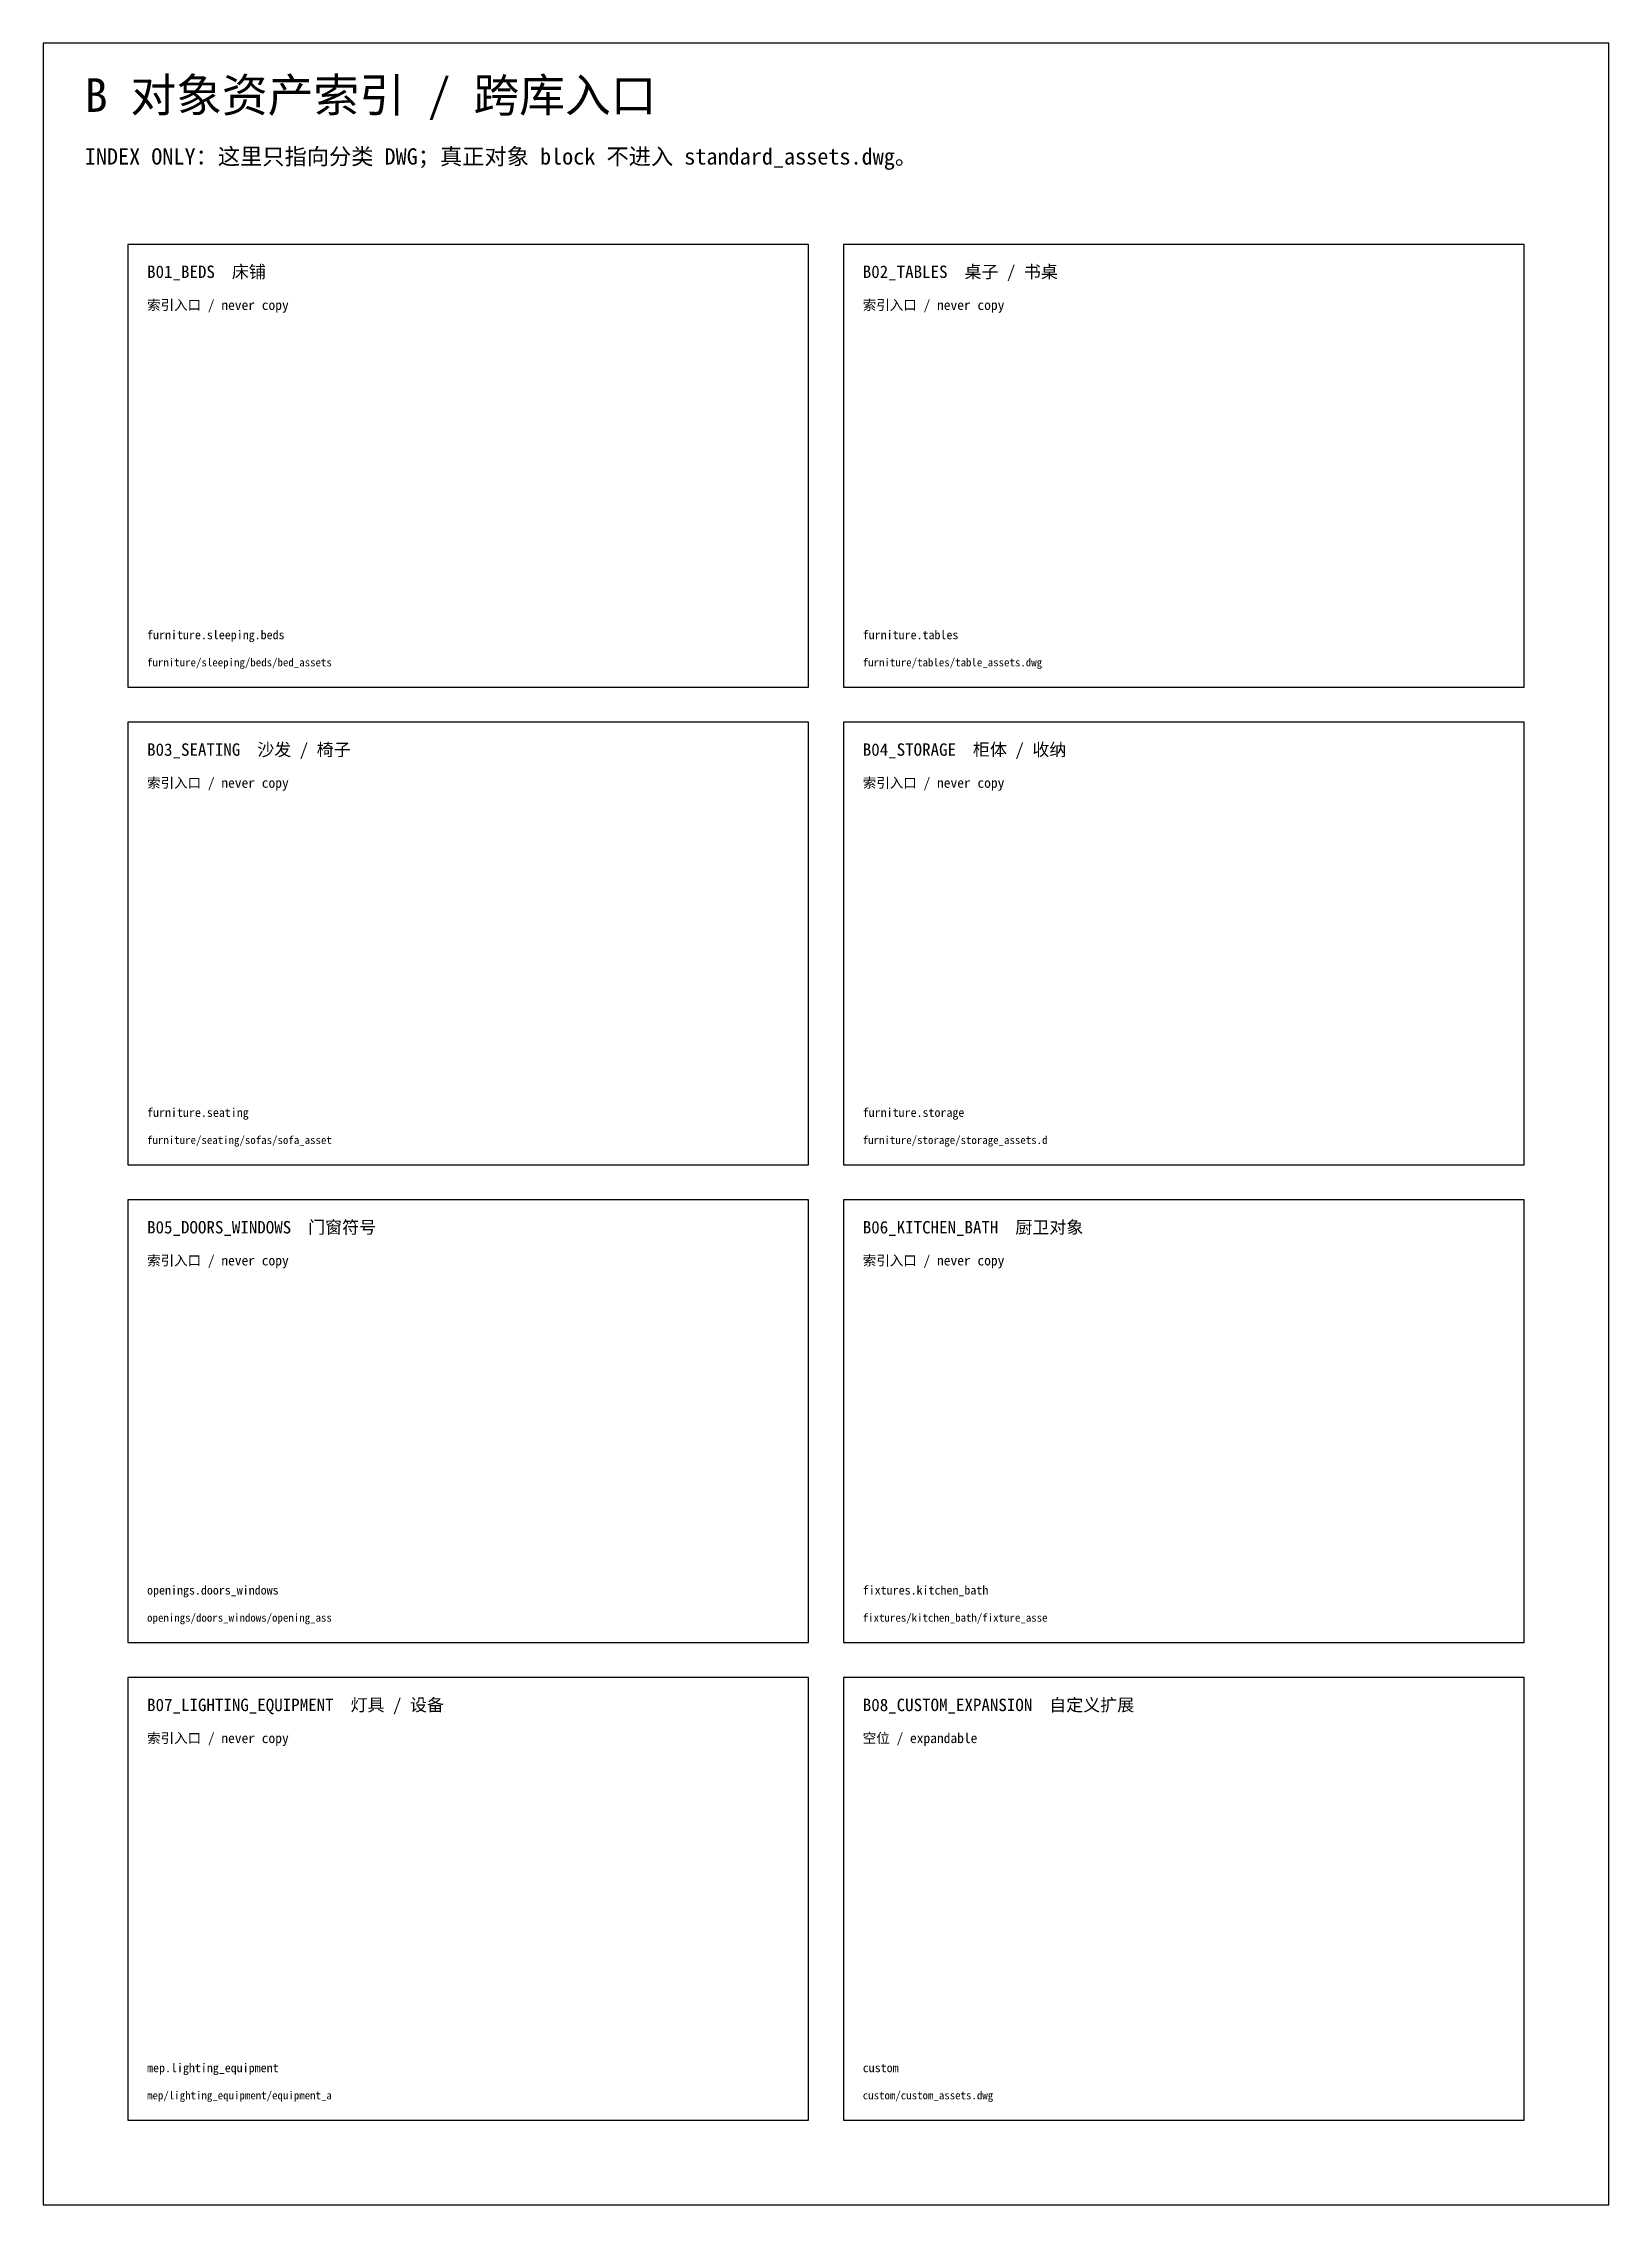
# Model space of a CAD drawing. Header units: millimetres. Extents: x 6750 to 45255, y -6250 to 13281.
# Drawn here: x 35455 to 45255, y -3350 to 10181 of the extents above; entities that cross this region are included whole.
import ezdxf

# ---------------------------------------------------------------- set-up
doc = ezdxf.new("R2010")
doc.units = ezdxf.units.MM
for name, color, linetype in [('ASSET_LABEL', 7, 'Continuous'), ('ASSET_PREVIEW_CARD', 8, 'Continuous'), ('ASSET_RACK_OBJECTS', 3, 'Continuous')]:
    doc.layers.add(name, color=color, linetype=linetype)
doc.styles.add('CODEX_CN_TEXT', font='SimSun.ttf')

msp = doc.modelspace()

# ---------------------------------------------------------------- texts
at = {"layer": 'ASSET_LABEL', "color": 2, "style": 'CODEX_CN_TEXT'}
msp.add_text('B 对象资产索引 / 跨库入口', height=210, dxfattribs=at).set_placement((35715, 9751))
at = {"layer": 'ASSET_LABEL', "color": 7, "style": 'CODEX_CN_TEXT'}
for s, height, p in [('INDEX ONLY：这里只指向分类 DWG；真正对象 block 不进入 standard_assets.dwg。', 102, (35715, 9421)), ('B01_BEDS  床铺', 78, (36105, 8711)), ('B02_TABLES  桌子 / 书桌', 78, (40585, 8711)), ('B03_SEATING  沙发 / 椅子', 78, (36105, 5720)), ('B04_STORAGE  柜体 / 收纳', 78, (40585, 5720)), ('B05_DOORS_WINDOWS  门窗符号', 78, (36105, 2730)), ('B06_KITCHEN_BATH  厨卫对象', 78, (40585, 2730)), ('B07_LIGHTING_EQUIPMENT  灯具 / 设备', 78, (36105, -260)), ('B08_CUSTOM_EXPANSION  自定义扩展', 78, (40585, -260))]:
    msp.add_text(s, height=height, dxfattribs=at).set_placement(p)
at = {"layer": 'ASSET_LABEL', "color": 3, "style": 'CODEX_CN_TEXT'}
for s, p in [('索引入口 / never copy', (36105, 8511)), ('索引入口 / never copy', (40585, 8511)), ('索引入口 / never copy', (36105, 5520)), ('索引入口 / never copy', (40585, 5520)), ('索引入口 / never copy', (36105, 2530)), ('索引入口 / never copy', (40585, 2530)), ('索引入口 / never copy', (36105, -460)), ('空位 / expandable', (40585, -460))]:
    msp.add_text(s, height=62, dxfattribs=at).set_placement(p)
at = {"layer": 'ASSET_LABEL', "color": 8, "style": 'CODEX_CN_TEXT'}
for s, height, p in [('furniture.sleeping.beds', 55, (36105, 6450)), ('furniture.tables', 55, (40585, 6450)), ('furniture/sleeping/beds/bed_assets', 50, (36105, 6280)), ('furniture/tables/table_assets.dwg', 50, (40585, 6280)), ('furniture.seating', 55, (36105, 3460)), ('furniture.storage', 55, (40585, 3460)), ('furniture/seating/sofas/sofa_asset', 50, (36105, 3290)), ('furniture/storage/storage_assets.d', 50, (40585, 3290)), ('openings.doors_windows', 55, (36105, 470)), ('fixtures.kitchen_bath', 55, (40585, 470)), ('openings/doors_windows/opening_ass', 50, (36105, 300)), ('fixtures/kitchen_bath/fixture_asse', 50, (40585, 300)), ('mep.lighting_equipment', 55, (36105, -2520)), ('custom', 55, (40585, -2520)), ('mep/lighting_equipment/equipment_a', 50, (36105, -2690)), ('custom/custom_assets.dwg', 50, (40585, -2690))]:
    msp.add_text(s, height=height, dxfattribs=at).set_placement(p)

# ---------------------------------------------------------------- linework, layer by layer
at = {"layer": 'ASSET_PREVIEW_CARD', "color": 8}
for p, q in [((40245, 8921), (35985, 8921)), ((35985, 8921), (35985, 6150)), ((40245, 6150), (40245, 8921)), ((44725, 8921), (40465, 8921)), ((40465, 8921), (40465, 6150)), ((44725, 6150), (44725, 8921)), ((35985, 6150), (40245, 6150)), ((40465, 6150), (44725, 6150)), ((40245, 5930), (35985, 5930)), ((35985, 5930), (35985, 3160)), ((40245, 3160), (40245, 5930)), ((44725, 5930), (40465, 5930)), ((40465, 5930), (40465, 3160)), ((44725, 3160), (44725, 5930)), ((35985, 3160), (40245, 3160)), ((40465, 3160), (44725, 3160)), ((40245, 2940), (35985, 2940)), ((35985, 2940), (35985, 170)), ((40245, 170), (40245, 2940)), ((44725, 2940), (40465, 2940)), ((40465, 2940), (40465, 170)), ((44725, 170), (44725, 2940)), ((35985, 170), (40245, 170)), ((40465, 170), (44725, 170)), ((40245, -50), (35985, -50)), ((35985, -50), (35985, -2820)), ((40245, -2820), (40245, -50)), ((44725, -50), (40465, -50)), ((40465, -50), (40465, -2820)), ((44725, -2820), (44725, -50)), ((35985, -2820), (40245, -2820)), ((40465, -2820), (44725, -2820))]:
    msp.add_line(p, q, dxfattribs=at)
at = {"layer": 'ASSET_RACK_OBJECTS', "color": 3}
for p, q in [((45255, 10181), (35455, 10181)), ((35455, 10181), (35455, -3350)), ((45255, -3350), (45255, 10181)), ((35455, -3350), (45255, -3350))]:
    msp.add_line(p, q, dxfattribs=at)

msp.set_redraw_order([(e.dxf.handle, doc.entitydb.next_handle()) for e in msp.query("TEXT MTEXT ATTDEF DIMENSION ARC_DIMENSION")])  # texts and dimensions are drawn at this point

doc.saveas('drawing.dxf')
